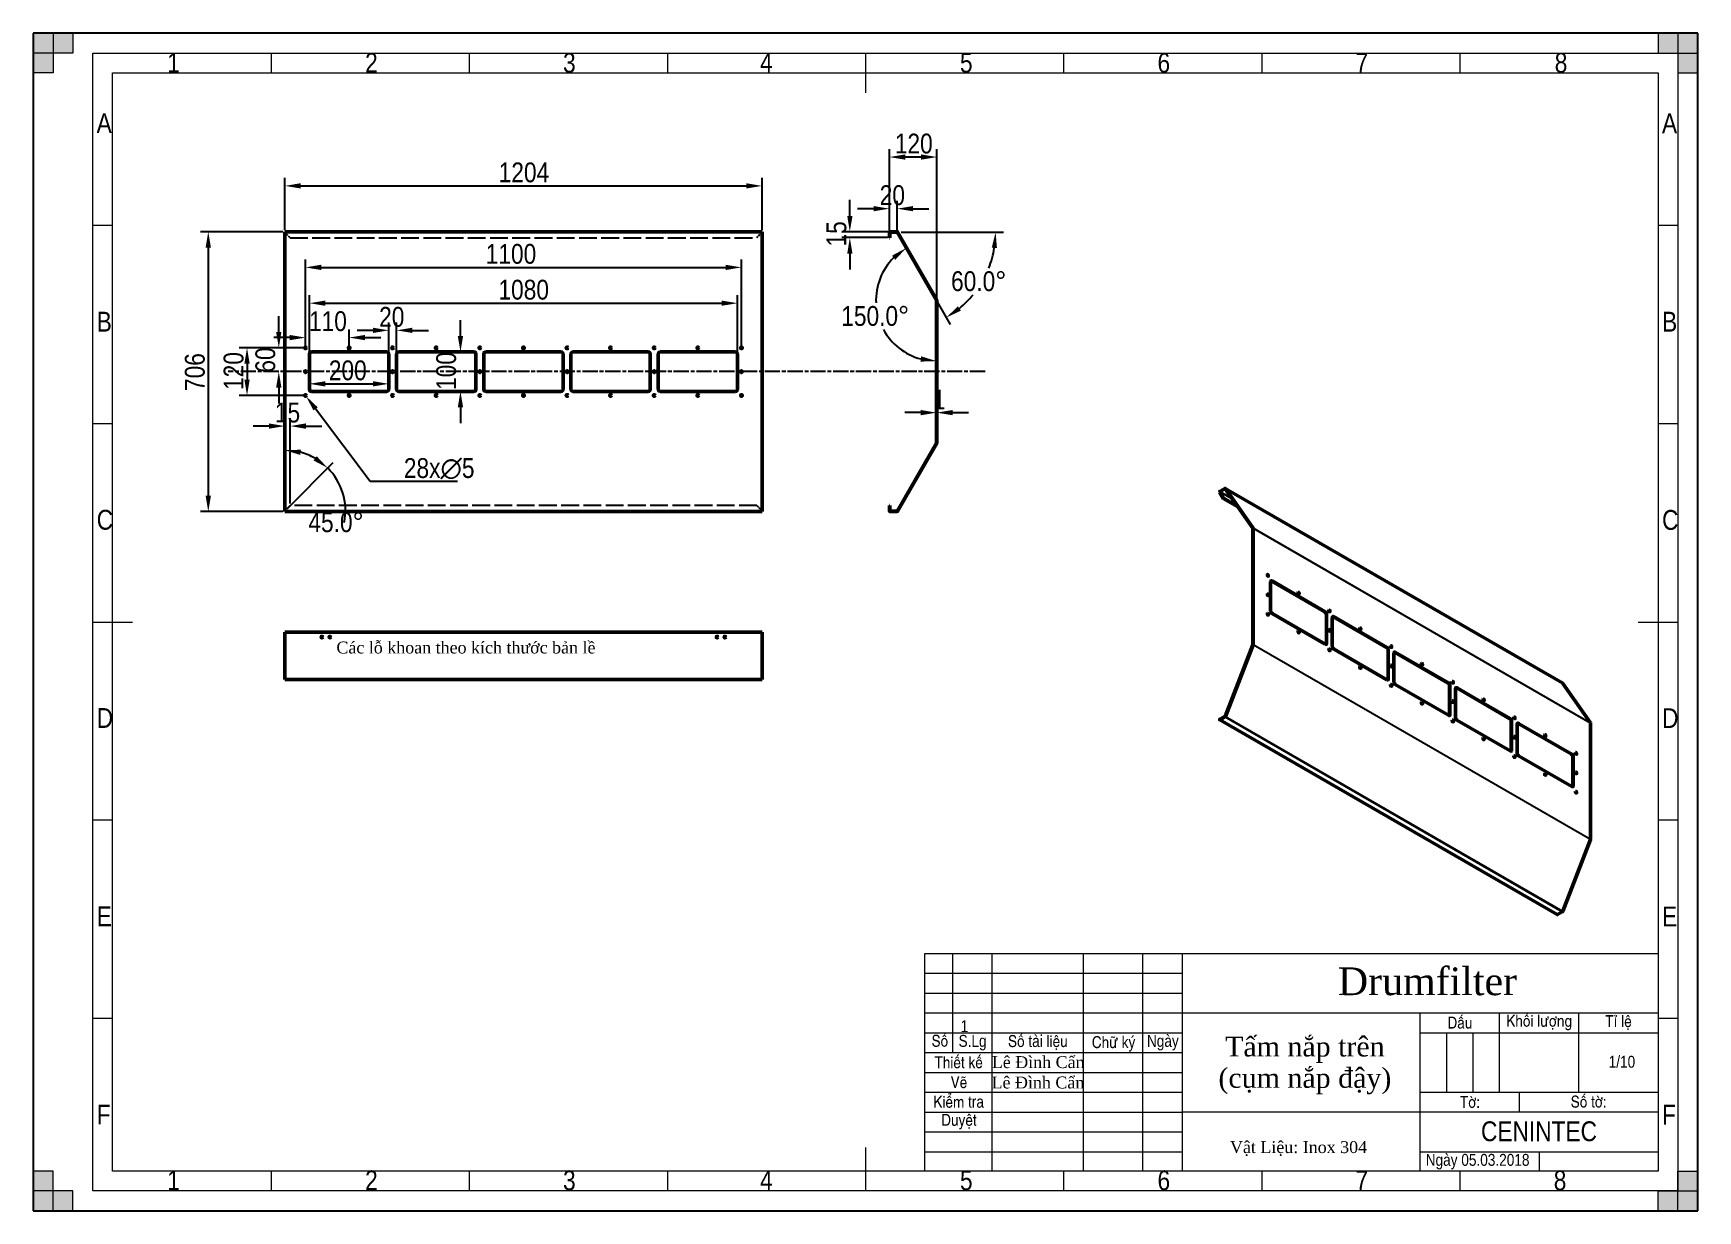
# Model space of a CAD drawing. Header units: millimetres. Extents: x 0 to 4200, y 0 to 2970.
import ezdxf

# ---------------------------------------------------------------- set-up
doc = ezdxf.new("R2010")
doc.units = ezdxf.units.MM
doc.header["$LTSCALE"] = 10
doc.linetypes.add('CHAIN', pattern=[0.7087, 0.4724, -0.0591, 0.1181, -0.0591])
doc.linetypes.add('DASHED', pattern=[0.2067, 0.1654, -0.0413])
for name, color, linetype, lineweight in [('Border (ANSI)', 7, 'Continuous', 70), ('Centerline (ANSI)', 7, 'Continuous', 25), ('Co ban', 7, 'Continuous', 50), ('Dimension (ANSI)', 7, 'Continuous', 25), ('Symbol (ANSI)', 7, 'Continuous', 25)]:
    doc.layers.add(name, color=color, linetype=linetype, lineweight=lineweight)
for name, color, linetype, lineweight, true_color in [('Khung ban ve', 5, 'Continuous', 15, 0x0000ff), ('Lien manh', 7, 'Continuous', 25, 0x020305), ('Manh', 7, 'DASHED', 25, 0x008000), ('Manh khung ten', 7, 'Continuous', 15, 0x994c4c), ('Net chu', 30, 'Continuous', 15, 0xff7f00), ('THIN', 5, 'Continuous', 15, 0x0000ff)]:
    doc.layers.add(name, color=color, linetype=linetype, lineweight=lineweight, true_color=true_color)
doc.styles.add('Linh_50', font='')
doc.styles.add('Note Text (ANSI)', font='')
doc.styles.add('StandardAM_ANSI', font='')
doc.styles.get('Linh_50').set_extended_font_data('VNI-Helve-Condense')
doc.styles.get('Note Text (ANSI)').set_extended_font_data('VNI-Helve-Condense')
doc.styles.get('StandardAM_ANSI').set_extended_font_data('VNI-Helve-Condense')
doc.dimstyles.new('Default - mm (ANSI)', dxfattribs={"dimscale": 10, "dimtxt": 5, "dimasz": 4, "dimexe": 2, "dimexo": 0.5, "dimgap": 0.8, "dimtad": 1, "dimtoh": 1, "dimdec": 0, "dimrnd": 1e-08, "dimzin": 4, "dimdsep": 46, "dimtxsty": 'StandardAM_ANSI', "dimcen": 0.09, "dimdle": 10, "dimclrd": 256, "dimclre": 256, "dimclrt": 256, "dimadec": 1, "dimazin": 1, "dimtfac": 0.61, "dimtofl": 0, "dimtmove": 0, "dimatfit": 3, "dimldrblk": 'DOT', "dimfxl": 1, "dimtolj": 1, "dimtzin": 4, "dimlwd": -1, "dimlwe": -1, "dimarcsym": 0})

msp = doc.modelspace()

# ---------------------------------------------------------------- texts
at = {"layer": 'Symbol (ANSI)', "char_height": 30, "attachment_point": 1, "style": 'Note Text (ANSI)'}
for s, insert, width in [('{\\fTimes New Roman|b0|i0;\\H30.0000;Các lỗ khoan theo kích thước bản lề}', (764.9, 1435.63), 654.0442), ('{\\fVNI-Helve-Condense|b0|i0;1/10}', (3975.38, 390.74), 71.9893), ('{\\fTimes New Roman|b0|i0;\\H30.0000;Vật Liệu: Inox 304}', (3019.69, 175.44), 346.201)]:
    msp.add_mtext(s, dxfattribs=dict(at, insert=insert, width=width))
at = {"layer": 'Symbol (ANSI)', "insert": (2340.06, 480.45), "char_height": 30, "attachment_point": 1, "style": 'Note Text (ANSI)'}
msp.add_mtext('{\\fVNI-Helve-Condense|b0|i0;1}', dxfattribs=at)
at = {"layer": 'Symbol (ANSI)', "insert": (3208.76, 439.06), "char_height": 50, "width": 436.3562, "attachment_point": 2, "line_spacing_factor": 0.948986, "style": 'Note Text (ANSI)'}
msp.add_mtext('{\\fTimes New Roman|b0|i0;\\H50.0000;Tấm nắp trên\\P\\fTimes New Roman|b0|i0;\\H50.0000;(cụm nắp đậy)}', dxfattribs=at)

# ---------------------------------------------------------------- blocks, each defined once
blk = doc.blocks.new('Borders A3_Thuong')
at = {"layer": 'THIN'}
for points in [[(0, 297), (10, 297), (10, 292), (0, 292)], [(5, 297), (5, 287), (0, 287), (0, 297)], [(420, 292), (420, 297), (410, 297), (410, 292)], [(420, 297), (415, 297), (415, 287), (420, 287)], [(0, 0), (5, 0), (5, 10), (0, 10)], [(415, 0), (415, 10), (420, 10), (420, 0)], [(0, 5), (0, 0), (10, 0), (10, 5)], [(420, 0), (410, 0), (410, 5), (420, 5)]]:
    blk.add_hatch(color=256, dxfattribs=at).paths.add_polyline_path(points)
at = {"layer": 'Khung ban ve'}
for p, q in [((210, 292), (210, 282)), ((20, 287), (410, 287)), ((20, 10), (20, 287)), ((410, 287), (410, 10)), ((15, 148.5), (25, 148.5)), ((405, 148.5), (415, 148.5)), ((225, 64.88), (410.02, 64.88)), ((225, 9.88), (225, 64.88)), ((232, 39.88), (232, 64.88)), ((242, 9.88), (242, 64.88)), ((265, 9.88), (265, 64.88)), ((280, 9.88), (280, 64.88)), ((290, 9.88), (290, 64.88)), ((410, 59.88), (410.02, 59.88)), ((410, 54.88), (410.02, 54.88)), ((225, 49.88), (410.02, 49.88)), ((350, 9.88), (350, 49.88)), ((370, 29.88), (370, 49.88)), ((390, 29.88), (390, 49.88)), ((225, 44.88), (290, 44.88)), ((350, 44.88), (410.02, 44.88)), ((225, 39.88), (290, 39.88)), ((410, 39.88), (410.02, 39.88)), ((410, 34.88), (410.02, 34.88)), ((350, 29.88), (410.02, 29.88)), ((375, 24.88), (375, 29.88)), ((410, 24.88), (290, 24.88)), ((410, 19.88), (410.02, 19.88)), ((210, 15.93), (210, 5)), ((410, 10), (20, 10))]:
    blk.add_line(p, q, dxfattribs=at)
at = {"layer": 'Manh khung ten', "lineweight": 25}
for p, q in [((420, 297), (0, 297)), ((0, 297), (0, 0)), ((420, 0), (420, 297)), ((0, 0), (420, 0))]:
    blk.add_line(p, q, dxfattribs=at)
at = {"layer": 'Manh khung ten'}
for p, q in [((0, 297), (420, 297)), ((0, 0), (0, 297)), ((420, 297), (420, 0)), ((15, 292), (415, 292)), ((15, 5), (15, 292)), ((60, 292), (60, 287)), ((110, 292), (110, 287)), ((260, 292), (260, 287)), ((310, 292), (310, 287)), ((360, 292), (360, 287)), ((415, 292), (415, 5)), ((19.97, 248.54), (14.98, 248.54)), ((414.97, 248.54), (409.98, 248.54)), ((19.98, 198.5), (15, 198.5)), ((414.98, 198.5), (410, 198.5)), ((19.98, 98.54), (15, 98.54)), ((414.98, 98.5), (410, 98.5)), ((225, 59.88), (290, 59.88)), ((225, 54.88), (290, 54.88)), ((20, 48.5), (15.02, 48.5)), ((415, 48.46), (410.02, 48.46)), ((356.67, 29.88), (356.67, 44.88)), ((363.33, 29.88), (363.33, 44.88)), ((225, 34.88), (290, 34.88)), ((225, 29.88), (290, 29.88)), ((225, 24.88), (290, 24.88)), ((225, 19.88), (290, 19.88)), ((225, 14.88), (290, 14.88)), ((350, 14.88), (410.02, 14.88)), ((380.01, 14.88), (380.01, 10)), ((60, 10), (60, 5)), ((110, 10), (110, 5)), ((160, 10), (160, 5)), ((260, 10), (260, 5)), ((310, 10), (310, 5)), ((360, 10), (360, 5)), ((415, 5), (15, 5)), ((420, 0), (0, 0))]:
    blk.add_line(p, q, dxfattribs=at)
at = {"layer": 'Net chu'}
blk.add_line((160, 292), (160, 287), dxfattribs=at)
at = {"layer": 'THIN'}
for p, q in [((0, 292), (0, 297)), ((0, 297), (10, 297)), ((0, 297), (5, 297)), ((0, 287), (0, 297)), ((5, 297), (5, 287)), ((10, 297), (10, 292)), ((420, 297), (410, 297)), ((410, 297), (410, 292)), ((420, 297), (415, 297)), ((415, 297), (415, 287)), ((420, 292), (420, 297)), ((420, 287), (420, 297)), ((10, 292), (0, 292)), ((410, 292), (420, 292)), ((5, 287), (0, 287)), ((415, 287), (420, 287)), ((5, 10), (0, 10)), ((0, 10), (0, 0)), ((5, 0), (5, 10)), ((415, 0), (415, 10)), ((415, 10), (420, 10)), ((420, 10), (420, 0)), ((0, 5), (0, 0)), ((10, 5), (0, 5)), ((10, 0), (10, 5)), ((410, 0), (410, 5)), ((410, 5), (420, 5)), ((420, 5), (420, 0)), ((0, 0), (10, 0)), ((0, 0), (5, 0)), ((420, 0), (410, 0)), ((420, 0), (415, 0))]:
    blk.add_line(p, q, dxfattribs=at)
at = {"layer": 'Border (ANSI)', "style": 'Note Text (ANSI)'}
for s, insert, char_height, width, attachment_point in [('\\fTimes New Roman|b0|i0;\\H7.0000;Drumfilter', (351.81, 57.82), 7, 59.8872, 5), ('Daáu', (360, 47.42), 3, 19.9371, 5), ('Khoái löôïng', (379.99, 47.45), 3, 19.9371, 5), ('Tæ leä', (400.02, 47.45), 3, 19.9948, 5), ('Soá', (228.76, 42.83), 3, 7.075, 5), ('S.Lg', (237.02, 42.38), 3, 10.0576, 5), ('Soá taøi lieäu', (253.49, 42.42), 3, 22.8599, 5), ('Chöõ kyù', (272.6, 42.08), 3, 15.0245, 5), ('Ngaøy', (285.03, 42.38), 3, 10.0163, 5), ('Thieát keá', (233.51, 37.41), 3, 16.9679, 5), ('\\fTimes New Roman|b0|i0;\\H3.0000;Lê Đình Cẩn', (253.58, 37.46), 3, 23.4118, 5), ('Veõ', (233.58, 32.4), 3, 17.0139, 5), ('\\fTimes New Roman|b0|i0;\\H3.0000;Lê Đình Cẩn', (253.51, 32.32), 3, 23.4118, 5), ('Kieåm tra', (233.51, 27.45), 3, 16.9779, 5), ('Soá tôø:', (392.49, 27.48), 3, 34.8305, 5), ('Tôø:', (362.55, 27.41), 3, 24.9188, 5), ('Duyeät', (233.58, 22.47), 3, 16.9779, 5), ('\\fVNI-Helve-Condense|b0|i0;\\H5.0000;CENINTEC', (379.95, 20), 5, 59.8872, 5), ('\\fVNI-Helve-Condense|b0|i0;Ngaøy 05.03.2018', (351.37, 12.37), 3, 30.0083, 4)]:
    blk.add_mtext(s, dxfattribs=dict(at, insert=insert, char_height=char_height, width=width, attachment_point=attachment_point))
at = {"layer": 'Net chu', "style": 'Linh_50'}
for s, p in [('1', (33.81, 287.08)), ('2', (83.73, 287.08)), ('3', (133.68, 287.08)), ('4', (183.38, 287.08)), ('5', (233.84, 287.08)), ('6', (283.69, 287.08)), ('7', (333.67, 287.08)), ('8', (383.92, 287.08)), ('A', (15.98, 271.83)), ('A', (410.98, 271.79)), ('B', (16, 221.75)), ('B', (411, 221.75)), ('C', (16, 171.79)), ('C', (411, 171.75)), ('D', (16, 121.79)), ('D', (411, 121.75)), ('E', (16.02, 71.75)), ('E', (411.02, 71.72)), ('F', (16.02, 21.75)), ('F', (411.02, 21.72)), ('1', (33.81, 5.16)), ('2', (83.73, 5.16)), ('3', (133.68, 5.16)), ('4', (183.38, 5.16)), ('5', (233.84, 5.16)), ('6', (283.69, 5.16)), ('7', (333.67, 5.16)), ('8', (383.67, 5.16))]:
    blk.add_text(s, height=5, dxfattribs=at).set_placement(p)
blk = doc.blocks.new('*D5')
at = {"layer": 'Defpoints', "color": 0, "transparency": 16777216}
for p in [(634.9, 2469.5), (441.6, 1763.5), (634.9, 1763.5)]:
    blk.add_point(p, dxfattribs=at)
at = {"layer": 'Dimension (ANSI)', "transparency": 16777216}
for p, q in [((629.9, 2469.5), (421.6, 2469.5)), ((441.6, 2429.5), (441.6, 1803.5)), ((629.9, 1763.5), (421.6, 1763.5))]:
    blk.add_line(p, q, dxfattribs=at)
for points in [[(434.9, 2429.5), (448.3, 2429.5), (441.6, 2469.5)], [(434.9, 1803.5), (448.3, 1803.5), (441.6, 1763.5)]]:
    blk.add_solid(points, dxfattribs=at)
at = {"layer": 'Dimension (ANSI)', "color": 150, "true_color": 0x0080ff, "transparency": 16777216, "insert": (382.5, 2067.7), "char_height": 50, "attachment_point": 1, "rotation": 90, "style": 'StandardAM_ANSI'}
blk.add_mtext('\\A1;706', dxfattribs=at)
blk = doc.blocks.new('_Dot')
at = {"color": 0, "linetype": 'ByBlock', "lineweight": -2}
blk.add_line((-0.5, 0), (-1, 0), dxfattribs=at)
at = {"color": 0, "linetype": 'ByBlock', "const_width": 0.5}
blk.add_lwpolyline([(-0.25, 0, 1), (0.25, 0, 1)], format="xyb", close=True, dxfattribs=at)
blk = doc.blocks.new('*D6')
at = {"layer": 'Defpoints', "color": 0, "transparency": 16777216}
for p in [(1838.9, 2585.1), (634.9, 2468.5), (1838.9, 2468.5)]:
    blk.add_point(p, dxfattribs=at)
at = {"layer": 'Dimension (ANSI)', "transparency": 16777216}
for p, q in [((634.9, 2473.5), (634.9, 2605.1)), ((1838.9, 2473.5), (1838.9, 2605.1)), ((674.9, 2585.1), (1798.9, 2585.1))]:
    blk.add_line(p, q, dxfattribs=at)
for points in [[(674.9, 2591.8), (674.9, 2578.4), (634.9, 2585.1)], [(1798.9, 2591.8), (1798.9, 2578.4), (1838.9, 2585.1)]]:
    blk.add_solid(points, dxfattribs=at)
at = {"layer": 'Dimension (ANSI)', "color": 150, "true_color": 0x0080ff, "transparency": 16777216, "insert": (1174.4, 2644.2), "char_height": 50, "attachment_point": 1, "style": 'StandardAM_ANSI'}
blk.add_mtext('\\A1;1204', dxfattribs=at)
blk = doc.blocks.new('*D7')
at = {"layer": 'Defpoints', "color": 0, "transparency": 16777216}
for p in [(2160.2, 2657.8), (2160.2, 2467.5), (2280.2, 2295.7)]:
    blk.add_point(p, dxfattribs=at)
at = {"layer": 'Dimension (ANSI)', "transparency": 16777216}
for p, q in [((2160.2, 2472.5), (2160.2, 2677.8)), ((2240.2, 2657.8), (2200.2, 2657.8)), ((2280.2, 2300.7), (2280.2, 2677.8))]:
    blk.add_line(p, q, dxfattribs=at)
for points in [[(2200.2, 2664.5), (2200.2, 2651.2), (2160.2, 2657.8)], [(2240.2, 2664.5), (2240.2, 2651.2), (2280.2, 2657.8)]]:
    blk.add_solid(points, dxfattribs=at)
at = {"layer": 'Dimension (ANSI)', "color": 150, "true_color": 0x0080ff, "transparency": 16777216, "insert": (2174, 2716.9), "char_height": 50, "attachment_point": 1, "style": 'StandardAM_ANSI'}
blk.add_mtext('\\A1;120', dxfattribs=at)
blk = doc.blocks.new('*D8')
at = {"layer": 'Defpoints', "color": 0, "transparency": 16777216}
for p in [(2060.5, 2454.5), (2160.2, 2454.5), (2162.2, 2469.5)]:
    blk.add_point(p, dxfattribs=at)
at = {"layer": 'Dimension (ANSI)', "transparency": 16777216}
for p, q in [((2060.5, 2509.5), (2060.5, 2549.5)), ((2157.2, 2469.5), (2040.5, 2469.5)), ((2155.2, 2454.5), (2040.5, 2454.5)), ((2060.5, 2414.5), (2060.5, 2374.5))]:
    blk.add_line(p, q, dxfattribs=at)
for points in [[(2053.9, 2509.5), (2067.2, 2509.5), (2060.5, 2469.5)], [(2053.9, 2414.5), (2067.2, 2414.5), (2060.5, 2454.5)]]:
    blk.add_solid(points, dxfattribs=at)
at = {"layer": 'Dimension (ANSI)', "color": 150, "true_color": 0x0080ff, "transparency": 16777216, "insert": (2001.5, 2432.2), "char_height": 50, "attachment_point": 1, "rotation": 90, "style": 'StandardAM_ANSI'}
blk.add_mtext('\\A1;15', dxfattribs=at)
blk = doc.blocks.new('*D9')
at = {"layer": 'Defpoints', "color": 0, "transparency": 16777216}
for p in [(2179.6, 2468.5), (2182.1, 2464.1), (2184.6, 2468.5), (2370.1, 2308.6)]:
    blk.add_point(p, dxfattribs=at)
at = {"layer": 'Dimension (ANSI)', "transparency": 16777216}
for p, q in [((2184.6, 2459.8), (2314, 2235.8)), ((2189.6, 2468.5), (2448.3, 2468.5))]:
    blk.add_line(p, q, dxfattribs=at)
for start, end in [(338.5834, 350.7737), (309.2263, 320.5908)]:
    blk.add_arc((2179.6, 2468.5), 248.7, start, end, dxfattribs=at)
for points in [[(2418.5, 2429.1), (2431.7, 2428.1), (2428.3, 2468.5)], [(2340.7, 2270.3), (2333.1, 2281.3), (2304, 2253.1)]]:
    blk.add_solid(points, dxfattribs=at)
at = {"layer": 'Dimension (ANSI)', "color": 150, "true_color": 0x0080ff, "transparency": 16777216, "insert": (2315.9, 2369.7), "char_height": 50, "attachment_point": 1, "style": 'StandardAM_ANSI'}
blk.add_mtext('\\A1;60.0°', dxfattribs=at)
blk = doc.blocks.new('*D10')
at = {"layer": 'Defpoints', "color": 0, "transparency": 16777216}
for p in [(2179.9, 2468), (2128.8, 2322.5), (2279.2, 2296), (2279.2, 2291)]:
    blk.add_point(p, dxfattribs=at)
at = {"layer": 'Dimension (ANSI)', "transparency": 16777216}
for start, end in [(135.0432, 182.2546), (208.5744, 254.9568)]:
    blk.add_arc((2279.2, 2296), 152.8, start, end, dxfattribs=at)
for points in [[(2167, 2409.2), (2175.2, 2398.7), (2202.8, 2428.3)], [(2240.4, 2155.1), (2238.7, 2141.8), (2279.2, 2143.2)]]:
    blk.add_solid(points, dxfattribs=at)
at = {"layer": 'Dimension (ANSI)', "color": 150, "true_color": 0x0080ff, "transparency": 16777216, "insert": (2038.9, 2282), "char_height": 50, "attachment_point": 1, "style": 'StandardAM_ANSI'}
blk.add_mtext('\\A1;150.0°', dxfattribs=at)
blk = doc.blocks.new('*D11')
at = {"layer": 'Defpoints', "color": 0, "transparency": 16777216}
for p in [(2179.9, 2527.6), (2160.2, 2467.5), (2179.9, 2468)]:
    blk.add_point(p, dxfattribs=at)
at = {"layer": 'Dimension (ANSI)', "transparency": 16777216}
for p, q in [((2120.2, 2527.6), (2080.2, 2527.6)), ((2160.2, 2472.5), (2160.2, 2547.6)), ((2179.9, 2473), (2179.9, 2547.6)), ((2219.9, 2527.6), (2259.9, 2527.6))]:
    blk.add_line(p, q, dxfattribs=at)
for points in [[(2120.2, 2534.3), (2120.2, 2521), (2160.2, 2527.6)], [(2219.9, 2534.3), (2219.9, 2521), (2179.9, 2527.6)]]:
    blk.add_solid(points, dxfattribs=at)
at = {"layer": 'Dimension (ANSI)', "color": 150, "true_color": 0x0080ff, "transparency": 16777216, "insert": (2135.9, 2586.7), "char_height": 50, "attachment_point": 1, "style": 'StandardAM_ANSI'}
blk.add_mtext('\\A1;20', dxfattribs=at)
blk = doc.blocks.new('*D12')
at = {"layer": 'Defpoints', "color": 0, "transparency": 16777216}
for p in [(2279.2, 2013.1), (2280.2, 2013.1), (2280.2, 2013.1)]:
    blk.add_point(p, dxfattribs=at)
at = {"layer": 'Dimension (ANSI)', "transparency": 16777216}
for p, q in [((2239.2, 2013.1), (2199.2, 2013.1)), ((2320.2, 2013.1), (2360.2, 2013.1))]:
    blk.add_line(p, q, dxfattribs=at)
for points in [[(2239.2, 2019.8), (2239.2, 2006.5), (2279.2, 2013.1)], [(2320.2, 2019.8), (2320.2, 2006.5), (2280.2, 2013.1)]]:
    blk.add_solid(points, dxfattribs=at)
at = {"layer": 'Dimension (ANSI)', "color": 150, "true_color": 0x0080ff, "transparency": 16777216, "insert": (2270.2, 2071.1), "char_height": 50, "attachment_point": 1, "style": 'StandardAM_ANSI'}
blk.add_mtext('\\A1;1', dxfattribs=at)
blk = doc.blocks.new('*D13')
at = {"layer": 'Defpoints', "color": 0, "transparency": 16777216}
for p in [(634.9, 1979.2), (634.9, 1936.2), (647.9, 1778.5)]:
    blk.add_point(p, dxfattribs=at)
at = {"layer": 'Dimension (ANSI)', "transparency": 16777216}
for p, q in [((594.9, 1979.2), (554.9, 1979.2)), ((634.9, 1941.2), (634.9, 1999.2)), ((647.9, 1783.5), (647.9, 1999.2)), ((687.9, 1979.2), (727.9, 1979.2))]:
    blk.add_line(p, q, dxfattribs=at)
for points in [[(594.9, 1985.9), (594.9, 1972.5), (634.9, 1979.2)], [(687.9, 1985.9), (687.9, 1972.5), (647.9, 1979.2)]]:
    blk.add_solid(points, dxfattribs=at)
at = {"layer": 'Dimension (ANSI)', "color": 150, "true_color": 0x0080ff, "transparency": 16777216, "insert": (593.8, 2038.3), "char_height": 50, "attachment_point": 1, "style": 'StandardAM_ANSI'}
blk.add_mtext('\\A1; \\fVNI-Helve-Condense|b0|i0;\\H50.0000;15', dxfattribs=at)
blk = doc.blocks.new('*D14')
at = {"layer": 'Defpoints', "color": 0, "transparency": 16777216}
for p in [(674.4, 1913.1), (634.9, 1770.5), (634.9, 1765.5), (638.4, 1769)]:
    blk.add_point(p, dxfattribs=at)
at = {"layer": 'Dimension (ANSI)', "transparency": 16777216}
blk.add_line((641.9, 1772.5), (757, 1887.6), dxfattribs=at)
for start, end in [(60.0432, 74.9568), (348.9446, 45)]:
    blk.add_arc((634.9, 1765.5), 152.8, start, end, dxfattribs=at)
for points in [[(673.6, 1906.4), (675.4, 1919.6), (634.9, 1918.3)], [(715.2, 1903.1), (707.1, 1892.6), (742.9, 1873.5)]]:
    blk.add_solid(points, dxfattribs=at)
at = {"layer": 'Dimension (ANSI)', "color": 150, "true_color": 0x0080ff, "transparency": 16777216, "insert": (694.2, 1761.7), "char_height": 50, "attachment_point": 1, "style": 'StandardAM_ANSI'}
blk.add_mtext('\\A1;45.0°', dxfattribs=at)
blk = doc.blocks.new('*D15')
at = {"layer": 'Defpoints', "color": 0, "transparency": 16777216}
for p in [(1786.9, 2379.5), (686.9, 2176.5), (1786.9, 2176.5)]:
    blk.add_point(p, dxfattribs=at)
at = {"layer": 'Dimension (ANSI)', "transparency": 16777216}
for p, q in [((686.9, 2181.5), (686.9, 2399.5)), ((1786.9, 2181.5), (1786.9, 2399.5)), ((726.9, 2379.5), (1746.9, 2379.5))]:
    blk.add_line(p, q, dxfattribs=at)
for points in [[(726.9, 2386.2), (726.9, 2372.8), (686.9, 2379.5)], [(1746.9, 2386.2), (1746.9, 2372.8), (1786.9, 2379.5)]]:
    blk.add_solid(points, dxfattribs=at)
at = {"layer": 'Dimension (ANSI)', "color": 150, "true_color": 0x0080ff, "transparency": 16777216, "insert": (1141.7, 2438.6), "char_height": 50, "attachment_point": 1, "style": 'StandardAM_ANSI'}
blk.add_mtext('\\A1;1100', dxfattribs=at)
blk = doc.blocks.new('*D16')
at = {"layer": 'Defpoints', "color": 0, "transparency": 16777216}
for p in [(796.9, 2202.5), (686.9, 2176.5), (796.9, 2176.5)]:
    blk.add_point(p, dxfattribs=at)
at = {"layer": 'Dimension (ANSI)', "transparency": 16777216}
for p, q in [((646.9, 2202.5), (606.9, 2202.5)), ((686.9, 2181.5), (686.9, 2222.5)), ((796.9, 2181.5), (796.9, 2222.5)), ((836.9, 2202.5), (876.9, 2202.5))]:
    blk.add_line(p, q, dxfattribs=at)
for points in [[(646.9, 2209.1), (646.9, 2195.8), (686.9, 2202.5)], [(836.9, 2209.1), (836.9, 2195.8), (796.9, 2202.5)]]:
    blk.add_solid(points, dxfattribs=at)
at = {"layer": 'Dimension (ANSI)', "color": 150, "true_color": 0x0080ff, "transparency": 16777216, "insert": (695.7, 2268.9), "char_height": 50, "attachment_point": 1, "style": 'StandardAM_ANSI'}
blk.add_mtext('\\A1;110', dxfattribs=at)
blk = doc.blocks.new('*D17')
at = {"layer": 'Defpoints', "color": 0, "transparency": 16777216}
for p in [(686.9, 2176.5), (539.4, 2056.5), (686.9, 2056.5)]:
    blk.add_point(p, dxfattribs=at)
at = {"layer": 'Dimension (ANSI)', "transparency": 16777216}
for p, q in [((681.9, 2176.5), (519.4, 2176.5)), ((539.4, 2136.5), (539.4, 2096.5)), ((681.9, 2056.5), (519.4, 2056.5))]:
    blk.add_line(p, q, dxfattribs=at)
for points in [[(532.7, 2136.5), (546.1, 2136.5), (539.4, 2176.5)], [(532.7, 2096.5), (546.1, 2096.5), (539.4, 2056.5)]]:
    blk.add_solid(points, dxfattribs=at)
at = {"layer": 'Dimension (ANSI)', "color": 150, "true_color": 0x0080ff, "transparency": 16777216, "insert": (480.3, 2070.3), "char_height": 50, "attachment_point": 1, "rotation": 90, "style": 'StandardAM_ANSI'}
blk.add_mtext('\\A1;120', dxfattribs=at)
blk = doc.blocks.new('*D18')
at = {"layer": 'Defpoints', "color": 0, "transparency": 16777216}
for p in [(686.9, 2176.5), (619.5, 2116.5), (686.9, 2116.5)]:
    blk.add_point(p, dxfattribs=at)
at = {"layer": 'Dimension (ANSI)', "transparency": 16777216}
for p, q in [((619.5, 2216.5), (619.5, 2256.5)), ((681.9, 2176.5), (599.5, 2176.5)), ((619.5, 2076.5), (619.5, 2036.5))]:
    blk.add_line(p, q, dxfattribs=at)
for points in [[(612.8, 2216.5), (626.1, 2216.5), (619.5, 2176.5)], [(612.8, 2076.5), (626.1, 2076.5), (619.5, 2116.5)]]:
    blk.add_solid(points, dxfattribs=at)
at = {"layer": 'Dimension (ANSI)', "color": 150, "true_color": 0x0080ff, "transparency": 16777216, "insert": (560.4, 2113.9), "char_height": 50, "attachment_point": 1, "rotation": 90, "style": 'StandardAM_ANSI'}
blk.add_mtext('\\A1;60', dxfattribs=at)
blk = doc.blocks.new('*D19')
at = {"layer": 'Defpoints', "color": 0, "transparency": 16777216}
for p in [(685.5, 2058.3), (688.2, 2054.7)]:
    blk.add_point(p, dxfattribs=at)
at = {"layer": 'Dimension (ANSI)', "transparency": 16777216}
for p, q in [((686, 2056.5), (687.8, 2056.5)), ((686.9, 2055.6), (686.9, 2057.4)), ((850.4, 1839.2), (712.3, 2022.7)), ((1070.7, 1839.2), (850.4, 1839.2))]:
    blk.add_line(p, q, dxfattribs=at)
blk.add_solid([(717.6, 2026.7), (706.9, 2018.7), (688.2, 2054.7)], dxfattribs=at)
at = {"layer": 'Dimension (ANSI)', "color": 150, "true_color": 0x0080ff, "transparency": 16777216, "insert": (935.1, 1898.3), "char_height": 50, "attachment_point": 1, "style": 'StandardAM_ANSI'}
blk.add_mtext('\\A1;\\fVNI-Helve-Condense|b0|i0;\\H50.0000;28x∅5', dxfattribs=at)
blk = doc.blocks.new('*D20')
at = {"layer": 'Defpoints', "color": 0, "transparency": 16777216}
for p in [(1776.9, 2289.2), (696.9, 2161.5), (1776.9, 2161.5)]:
    blk.add_point(p, dxfattribs=at)
at = {"layer": 'Dimension (ANSI)', "transparency": 16777216}
for p, q in [((696.9, 2166.5), (696.9, 2309.2)), ((736.9, 2289.2), (1736.9, 2289.2)), ((1776.9, 2166.5), (1776.9, 2309.2))]:
    blk.add_line(p, q, dxfattribs=at)
for points in [[(736.9, 2295.9), (736.9, 2282.6), (696.9, 2289.2)], [(1736.9, 2295.9), (1736.9, 2282.6), (1776.9, 2289.2)]]:
    blk.add_solid(points, dxfattribs=at)
at = {"layer": 'Dimension (ANSI)', "color": 150, "true_color": 0x0080ff, "transparency": 16777216, "insert": (1173.8, 2348.3), "char_height": 50, "attachment_point": 1, "style": 'StandardAM_ANSI'}
blk.add_mtext('\\A1;1080', dxfattribs=at)
blk = doc.blocks.new('*D21')
at = {"layer": 'Defpoints', "color": 0, "transparency": 16777216}
for p in [(696.9, 2085.8), (896.9, 2085.8), (896.9, 2085.8)]:
    blk.add_point(p, dxfattribs=at)
at = {"layer": 'Dimension (ANSI)', "transparency": 16777216}
blk.add_line((736.9, 2085.8), (856.9, 2085.8), dxfattribs=at)
for points in [[(736.9, 2092.4), (736.9, 2079.1), (696.9, 2085.8)], [(856.9, 2092.4), (856.9, 2079.1), (896.9, 2085.8)]]:
    blk.add_solid(points, dxfattribs=at)
at = {"layer": 'Dimension (ANSI)', "color": 150, "true_color": 0x0080ff, "transparency": 16777216, "insert": (745.8, 2144.8), "char_height": 50, "attachment_point": 1, "style": 'StandardAM_ANSI'}
blk.add_mtext('\\A1;200', dxfattribs=at)
blk = doc.blocks.new('*D22')
at = {"layer": 'Defpoints', "color": 0, "transparency": 16777216}
for p in [(1016.9, 2166.5), (1077.9, 2066.5), (1077.9, 2066.5)]:
    blk.add_point(p, dxfattribs=at)
at = {"layer": 'Dimension (ANSI)', "transparency": 16777216}
for p, q in [((1077.9, 2206.5), (1077.9, 2246.5)), ((1077.9, 2026.5), (1077.9, 1986.5))]:
    blk.add_line(p, q, dxfattribs=at)
for points in [[(1071.2, 2206.5), (1084.6, 2206.5), (1077.9, 2166.5)], [(1071.2, 2026.5), (1084.6, 2026.5), (1077.9, 2066.5)]]:
    blk.add_solid(points, dxfattribs=at)
at = {"layer": 'Dimension (ANSI)', "color": 150, "true_color": 0x0080ff, "transparency": 16777216, "insert": (1016.7, 2070.3), "char_height": 50, "attachment_point": 1, "rotation": 90, "style": 'StandardAM_ANSI'}
blk.add_mtext('\\A1;100', dxfattribs=at)
blk = doc.blocks.new('*D23')
at = {"layer": 'Defpoints', "color": 0, "transparency": 16777216}
for p in [(916.9, 2220.7), (896.9, 2161.5), (916.9, 2161.5)]:
    blk.add_point(p, dxfattribs=at)
at = {"layer": 'Dimension (ANSI)', "transparency": 16777216}
for p, q in [((896.9, 2166.5), (896.9, 2240.7)), ((916.9, 2166.5), (916.9, 2240.7)), ((856.9, 2220.7), (816.9, 2220.7)), ((956.9, 2220.7), (996.9, 2220.7))]:
    blk.add_line(p, q, dxfattribs=at)
for points in [[(856.9, 2227.4), (856.9, 2214), (896.9, 2220.7)], [(956.9, 2227.4), (956.9, 2214), (916.9, 2220.7)]]:
    blk.add_solid(points, dxfattribs=at)
at = {"layer": 'Dimension (ANSI)', "color": 150, "true_color": 0x0080ff, "transparency": 16777216, "insert": (872.7, 2279.8), "char_height": 50, "attachment_point": 1, "style": 'StandardAM_ANSI'}
blk.add_mtext('\\A1;20', dxfattribs=at)

# ---------------------------------------------------------------- dimensions: what is measured, and where the dimension line sits
at = {"layer": 'Dimension (ANSI)'}
for base, p1, p2, override, picture, middle in [((2160.22, 2657.84), (2280.22, 2295.73), (2160.22, 2467.47), {"dimgap": 0.8, "dimtoh": 0, "dimdec": 0, "dimtol": 0, "dimlim": 0, "dimtp": 0, "dimtm": 0, "dimtdec": 2, "dimatfit": 1}, '*D7', (2220.22, 2657.84)), ((1838.85, 2585.11), (634.85, 2468.47), (1838.85, 2468.47), {"dimgap": 0.8, "dimtoh": 0, "dimdec": 0, "dimtol": 0, "dimlim": 0, "dimtp": 0, "dimtm": 0, "dimtdec": 2, "dimatfit": 1}, '*D6', (1236.85, 2585.11)), ((1776.85, 2289.23), (696.85, 2161.47), (1776.85, 2161.47), {"dimgap": 0.8, "dimtoh": 0, "dimdec": 0, "dimtol": 0, "dimlim": 0, "dimtp": 0, "dimtm": 0, "dimtdec": 2, "dimatfit": 1}, '*D20', (1236.85, 2289.23)), ((896.85, 2085.77), (696.85, 2085.77), (896.85, 2085.77), {"dimgap": 0.8, "dimtoh": 0, "dimdec": 0, "dimse1": 1, "dimse2": 1, "dimtol": 0, "dimlim": 0, "dimtp": 0, "dimtm": 0, "dimtdec": 2, "dimatfit": 1}, '*D21', (796.85, 2085.77))]:
    dim = msp.add_linear_dim(base=base, p1=p1, p2=p2, dimstyle='Default - mm (ANSI)', override=override, dxfattribs=at)
    dim.commit()
    dim.dimension.update_dxf_attribs({"geometry": picture, "text_midpoint": middle, "dimtype": 160})
for base, p1, p2, angle, override, picture, middle in [((2179.93, 2527.64), (2160.22, 2467.47), (2179.93, 2467.97), 180, {"dimgap": 0.8, "dimtoh": 0, "dimdec": 0, "dimtol": 0, "dimlim": 0, "dimtp": 0, "dimtm": 0, "dimtdec": 2, "dimatfit": 1}, '*D11', (2170.08, 2527.64)), ((2060.52, 2454.47), (2162.22, 2469.47), (2160.22, 2454.47), 90, {"dimgap": 0.8, "dimtoh": 0, "dimdec": 0, "dimtol": 0, "dimlim": 0, "dimtp": 0, "dimtm": 0, "dimtdec": 2, "dimatfit": 1}, '*D8', (2060.52, 2461.97)), ((441.61, 1763.47), (634.85, 2469.47), (634.85, 1763.47), 270, {"dimgap": 0.8, "dimtoh": 0, "dimdec": 0, "dimtol": 0, "dimlim": 0, "dimtp": 0, "dimtm": 0, "dimtdec": 2, "dimatfit": 1}, '*D5', (441.61, 2116.47)), ((1786.85, 2379.5), (686.85, 2176.47), (1786.85, 2176.47), 180, {"dimgap": 0.8, "dimtoh": 0, "dimdec": 0, "dimtol": 0, "dimlim": 0, "dimtp": 0, "dimtm": 0, "dimtdec": 2, "dimatfit": 1}, '*D15', (1204.75, 2379.5)), ((796.85, 2202.46), (686.85, 2176.47), (796.85, 2176.47), 180, {"dimgap": 1.536842, "dimtoh": 0, "dimdec": 0, "dimtol": 0, "dimlim": 0, "dimtp": 0, "dimtm": 0, "dimtdec": 2}, '*D16', (741.85, 2202.46)), ((916.85, 2220.71), (896.85, 2161.47), (916.85, 2161.47), 180, {"dimgap": 0.8, "dimtoh": 0, "dimdec": 0, "dimtol": 0, "dimlim": 0, "dimtp": 0, "dimtm": 0, "dimtdec": 2, "dimatfit": 1}, '*D23', (906.85, 2220.71)), ((619.47, 2116.47), (686.85, 2176.47), (686.85, 2116.47), 90, {"dimgap": 0.8, "dimtoh": 0, "dimdec": 0, "dimse2": 1, "dimtol": 0, "dimlim": 0, "dimtp": 0, "dimtm": 0, "dimtdec": 2, "dimatfit": 1}, '*D18', (619.47, 2146.47)), ((1077.91, 2066.47), (1016.85, 2166.47), (1077.91, 2066.47), 90, {"dimgap": 1.010526, "dimtoh": 0, "dimdec": 0, "dimse1": 1, "dimse2": 1, "dimtol": 0, "dimlim": 0, "dimtp": 0, "dimtm": 0, "dimtdec": 2}, '*D22', (1077.91, 2116.47)), ((539.39, 2056.47), (686.85, 2176.47), (686.85, 2056.47), 90, {"dimgap": 0.8, "dimtoh": 0, "dimdec": 0, "dimtol": 0, "dimlim": 0, "dimtp": 0, "dimtm": 0, "dimtdec": 2, "dimatfit": 1}, '*D17', (539.39, 2116.47)), ((2280.22, 2013.15), (2279.22, 2013.15), (2280.22, 2013.15), 180, {"dimgap": 0.8, "dimtoh": 0, "dimdec": 0, "dimse1": 1, "dimse2": 1, "dimtol": 0, "dimlim": 0, "dimtp": 0, "dimtm": 0, "dimtdec": 2, "dimatfit": 1}, '*D12', (2279.72, 2013.15))]:
    dim = msp.add_linear_dim(base=base, p1=p1, p2=p2, angle=angle, dimstyle='Default - mm (ANSI)', override=override, dxfattribs=at)
    dim.commit()
    dim.dimension.update_dxf_attribs({"geometry": picture, "text_midpoint": middle, "dimtype": 160})
for base, center, p1, p2, override, picture, middle in [((2128.75, 2322.53), (2279.22, 2296), (2179.93, 2467.97), (2279.22, 2291), {"dimgap": 0.8, "dimtih": 1, "dimse1": 1, "dimse2": 1, "dimadec": 1, "dimtol": 0, "dimlim": 0, "dimtp": 0, "dimtm": 0, "dimtdec": 0}, '*D10', (2131.64, 2256.45)), ((2370.14, 2308.63), (2179.65, 2468.47), (2182.15, 2464.14), (2184.65, 2468.47), {"dimgap": 0.8, "dimtih": 1, "dimadec": 1, "dimtol": 0, "dimlim": 0, "dimtp": 0, "dimtm": 0, "dimtdec": 0}, '*D9', (2395, 2344.13)), ((674.395, 1913.0512), (634.8504, 1765.4686), (638.3859, 1769.0042), (634.8504, 1770.4686), {"dimgap": 0.8, "dimtih": 1, "dimse2": 1, "dimadec": 1, "dimtol": 0, "dimlim": 0, "dimtp": 0, "dimtm": 0, "dimtdec": 0}, '*D14', (774.1216, 1702.636))]:
    dim = msp.add_angular_dim_3p(base=base, center=center, p1=p1, p2=p2, dimstyle='Default - mm (ANSI)', override=override, dxfattribs=at)
    dim.commit()
    dim.dimension.update_dxf_attribs({"geometry": picture, "text_midpoint": middle, "dimtype": 165})
dim = msp.add_diameter_dim_2p(p1=(685.4972, 2058.2663), p2=(688.2035, 2054.6711), text='\\fVNI-Helve-Condense|b0|i0;\\H50.0000;28x<>', dimstyle='Default - mm (ANSI)', override={"dimgap": 0.8, "dimtih": 1, "dimdec": 0, "dimlfac": 1, "dimtol": 0, "dimlim": 0, "dimtp": 0, "dimtm": 0, "dimtdec": 2}, dxfattribs=at)
dim.commit()
dim.dimension.update_dxf_attribs({"geometry": '*D19', "text_midpoint": (1002.9203, 1839.2044), "dimtype": 163})
dim = msp.add_linear_dim(base=(634.85, 1979.2), p1=(647.85, 1778.47), p2=(634.85, 1936.21), text=' \\fVNI-Helve-Condense|b0|i0;\\H50.0000;15', dimstyle='Default - mm (ANSI)', override={"dimgap": 0.8, "dimtoh": 0, "dimdec": 0, "dimtol": 0, "dimlim": 0, "dimtp": 0, "dimtm": 0, "dimtdec": 2, "dimatfit": 1}, dxfattribs=at)
dim.commit()
dim.dimension.update_dxf_attribs({"geometry": '*D13', "text_midpoint": (641.35, 1979.2), "dimtype": 160})

# ---------------------------------------------------------------- linework, layer by layer
at = {"layer": 'Centerline (ANSI)', "linetype": 'CHAIN', "ltscale": 8.113447}
msp.add_line((2401.72, 2116.47), (492.06, 2116.47), dxfattribs=at)
at = {"layer": 'Co ban'}
for p, q in [((634.85, 2469.47), (1838.85, 2469.47)), ((634.85, 2469.47), (634.85, 2468.47)), ((634.85, 2296.73), (634.85, 2468.47)), ((1838.85, 2468.47), (1838.85, 2469.47)), ((1838.85, 2468.47), (1838.85, 2296.73)), ((2160.22, 2467.47), (2160.22, 2454.47)), ((2161.22, 2467.47), (2160.22, 2467.47)), ((2160.22, 2454.47), (2161.22, 2454.47)), ((2161.22, 2454.47), (2161.22, 2467.47)), ((2179.07, 2469.47), (2162.22, 2469.47)), ((2162.22, 2468.47), (2179.07, 2468.47)), ((2179.93, 2467.97), (2279.09, 2296.23)), ((2279.95, 2296.73), (2180.8, 2468.47)), ((634.85, 2296.73), (634.85, 2295.73)), ((634.85, 1937.21), (634.85, 2295.73)), ((1838.85, 2295.73), (1838.85, 2296.73)), ((1838.85, 2295.73), (1838.85, 1937.21)), ((2279.22, 2295.73), (2279.22, 1937.21)), ((2280.22, 1937.21), (2280.22, 2295.73)), ((696.85, 2071.47), (696.85, 2161.47)), ((701.85, 2166.47), (891.85, 2166.47)), ((896.85, 2161.47), (896.85, 2071.47)), ((916.85, 2071.47), (916.85, 2161.47)), ((921.85, 2166.47), (1111.85, 2166.47)), ((1116.85, 2161.47), (1116.85, 2071.47)), ((1136.85, 2071.47), (1136.85, 2161.47)), ((1141.85, 2166.47), (1331.85, 2166.47)), ((1336.85, 2161.47), (1336.85, 2071.47)), ((1356.85, 2071.47), (1356.85, 2161.47)), ((1361.85, 2166.47), (1551.85, 2166.47)), ((1556.85, 2161.47), (1556.85, 2071.47)), ((1576.85, 2071.47), (1576.85, 2161.47)), ((1581.85, 2166.47), (1771.85, 2166.47)), ((1776.85, 2161.47), (1776.85, 2071.47)), ((891.85, 2066.47), (701.85, 2066.47)), ((1111.85, 2066.47), (921.85, 2066.47)), ((1331.85, 2066.47), (1141.85, 2066.47)), ((1551.85, 2066.47), (1361.85, 2066.47)), ((1771.85, 2066.47), (1581.85, 2066.47)), ((634.85, 1937.21), (634.85, 1936.21)), ((634.85, 1764.47), (634.85, 1936.21)), ((1838.85, 1936.21), (1838.85, 1937.21)), ((1838.85, 1936.21), (1838.85, 1764.47)), ((2279.09, 1936.71), (2179.93, 1764.97)), ((2180.8, 1764.47), (2279.95, 1936.21)), ((2994.25, 1812.98), (2993.54, 1812.57)), ((2993.54, 1812.57), (3002.74, 1796.65)), ((3003.44, 1797.06), (2994.25, 1812.98)), ((3006.87, 1821.9), (2994.96, 1815.02)), ((2994.96, 1814.2), (3006.87, 1821.08)), ((3007.48, 1821.03), (3077.59, 1721.28)), ((3859.23, 1330.46), (3007.87, 1822)), ((3078.21, 1722.04), (3008.09, 1821.79)), ((634.85, 1764.47), (634.85, 1763.47)), ((1838.85, 1763.47), (1838.85, 1764.47)), ((2160.22, 1778.47), (2160.22, 1765.47)), ((2161.22, 1778.47), (2160.22, 1778.47)), ((2160.22, 1765.47), (2161.22, 1765.47)), ((2161.22, 1765.47), (2161.22, 1778.47)), ((2179.07, 1764.47), (2162.22, 1764.47)), ((3002.74, 1796.65), (3003.44, 1797.06)), ((3002.74, 1796.65), (3039.56, 1775.39)), ((3003.44, 1797.06), (3038.6, 1776.76)), ((1838.85, 1763.47), (634.85, 1763.47)), ((2179.07, 1763.47), (2162.22, 1763.47)), ((3077.69, 1720.93), (3077.69, 1428.2)), ((3078.4, 1428.61), (3078.4, 1721.33)), ((3122.24, 1512.92), (3122.24, 1586.4)), ((3259.42, 1510.47), (3125.07, 1588.03)), ((3125.77, 1588.44), (3260.12, 1510.87)), ((3260.12, 1429.22), (3125.77, 1506.79)), ((3262.95, 1430.86), (3262.95, 1504.34)), ((3263.66, 1504.75), (3263.66, 1431.27)), ((3277.8, 1423.1), (3277.8, 1496.59)), ((3414.98, 1420.65), (3280.63, 1498.22)), ((3281.34, 1498.63), (3415.69, 1421.06)), ((634.85, 1459.65), (1838.85, 1459.65)), ((634.85, 1459.65), (634.85, 1457.65)), ((634.85, 1440.8), (634.85, 1457.65)), ((634.85, 1440.8), (634.85, 1439.07)), ((634.85, 1339.92), (634.85, 1439.07)), ((1838.85, 1457.65), (1838.85, 1459.65)), ((1838.85, 1457.65), (1838.85, 1440.8)), ((1838.85, 1439.07), (1838.85, 1440.8)), ((1838.85, 1439.07), (1838.85, 1339.92)), ((3077.59, 1427.73), (3007.48, 1247.03)), ((3008.09, 1246.97), (3078.21, 1427.68)), ((3415.69, 1339.41), (3281.34, 1416.98)), ((3418.51, 1341.04), (3418.51, 1414.53)), ((3419.22, 1414.94), (3419.22, 1341.45)), ((3433.36, 1333.29), (3433.36, 1406.77)), ((3570.54, 1330.84), (3436.19, 1408.4)), ((3436.9, 1408.81), (3571.25, 1331.25)), ((634.85, 1339.92), (634.85, 1339.65)), ((1838.85, 1339.65), (634.85, 1339.65)), ((1838.85, 1339.65), (1838.85, 1339.92)), ((3571.25, 1249.6), (3436.9, 1327.16)), ((3574.08, 1251.23), (3574.08, 1324.71)), ((3574.79, 1325.12), (3574.79, 1251.64)), ((3588.93, 1243.47), (3588.93, 1316.96)), ((3726.11, 1241.02), (3591.76, 1318.59)), ((3592.46, 1319), (3726.81, 1241.43)), ((3859.45, 1330.26), (3929.56, 1230.51)), ((2993.54, 1239.39), (2994.25, 1239.8)), ((2993.96, 1238.47), (3845.31, 746.94)), ((2994.25, 1239.8), (3003.44, 1245.1)), ((3006.87, 1246.27), (2994.96, 1239.39)), ((3006.87, 1245.45), (2994.96, 1238.57)), ((3004.15, 1244.7), (3003.44, 1245.1)), ((3726.81, 1159.78), (3592.46, 1237.35)), ((3729.64, 1161.41), (3729.64, 1234.9)), ((3730.35, 1235.31), (3730.35, 1161.82)), ((3744.49, 1153.66), (3744.49, 1227.14)), ((3881.67, 1151.21), (3747.32, 1228.78)), ((3748.03, 1229.18), (3882.38, 1151.62)), ((3929.75, 1229.8), (3929.75, 937.07)), ((3882.38, 1069.97), (3748.03, 1147.53)), ((3885.2, 1071.6), (3885.2, 1145.08)), ((3885.91, 1145.49), (3885.91, 1072.01)), ((3929.56, 936.15), (3859.45, 755.44)), ((3846.31, 747.04), (3858.23, 753.92))]:
    msp.add_line(p, q, dxfattribs=at)
for centre, radius in [((686.85, 2176.47), 2.25), ((796.85, 2176.47), 2.25), ((906.85, 2176.47), 2.25), ((1016.85, 2176.47), 2.25), ((1126.85, 2176.47), 2.25), ((1236.85, 2176.47), 2.25), ((1346.85, 2176.47), 2.25), ((1456.85, 2176.47), 2.25), ((1566.85, 2176.47), 2.25), ((1676.85, 2176.47), 2.25), ((1786.85, 2176.47), 2.25), ((686.85, 2116.47), 2.25), ((906.85, 2116.47), 2.25), ((1126.85, 2116.47), 2.25), ((1346.85, 2116.47), 2.25), ((1566.85, 2116.47), 2.25), ((1786.85, 2116.47), 2.25), ((686.85, 2056.47), 2.25), ((796.85, 2056.47), 2.25), ((906.85, 2056.47), 2.25), ((1016.85, 2056.47), 2.25), ((1126.85, 2056.47), 2.25), ((1236.85, 2056.47), 2.25), ((1346.85, 2056.47), 2.25), ((1456.85, 2056.47), 2.25), ((1566.85, 2056.47), 2.25), ((1676.85, 2056.47), 2.25), ((1786.85, 2056.47), 2.25), ((728.4, 1447.15), 2.1), ((748.4, 1447.15), 2.1), ((1725.3, 1447.15), 2.1), ((1745.3, 1447.15), 2.1)]:
    msp.add_circle(centre, radius, dxfattribs=at)
for centre, radius, start, end in [((2162.22, 2467.47), 2, 90, 180), ((2162.22, 2467.47), 1, 90, 180), ((2179.07, 2467.47), 2, 30, 90), ((2179.07, 2467.47), 1, 30, 90), ((2278.22, 2295.73), 1, 0, 30), ((2278.22, 2295.73), 2, 0, 30), ((701.85, 2161.47), 5, 90, 180), ((891.85, 2161.47), 5, 0, 90), ((921.85, 2161.47), 5, 90, 180), ((1111.85, 2161.47), 5, 0, 90), ((1141.85, 2161.47), 5, 90, 180), ((1331.85, 2161.47), 5, 0, 90), ((1361.85, 2161.47), 5, 90, 180), ((1551.85, 2161.47), 5, 0, 90), ((1581.85, 2161.47), 5, 90, 180), ((1771.85, 2161.47), 5, 0, 90), ((701.85, 2071.47), 5, 180, 270), ((891.85, 2071.47), 5, 270, 0), ((921.85, 2071.47), 5, 180, 270), ((1111.85, 2071.47), 5, 270, 0), ((1141.85, 2071.47), 5, 180, 270), ((1331.85, 2071.47), 5, 270, 0), ((1361.85, 2071.47), 5, 180, 270), ((1551.85, 2071.47), 5, 270, 0), ((1581.85, 2071.47), 5, 180, 270), ((1771.85, 2071.47), 5, 270, 0), ((2278.22, 1937.21), 1, 330, 0), ((2278.22, 1937.21), 2, 330, 0), ((2162.22, 1765.47), 2, 180, 270), ((2162.22, 1765.47), 1, 180, 270), ((2179.07, 1765.47), 1, 270, 330), ((2179.07, 1765.47), 2, 270, 330)]:
    msp.add_arc(centre, radius, start, end, dxfattribs=at)
for centre, major_axis, start_param, end_param in [((2994.96, 1813.39), (-1, -1.73), 3.9269908, 5.4977871), ((2994.96, 1813.39), (0.5, 0.866), 0.7853982, 2.3561945), ((3006.87, 1820.26), (1, 1.73), 6.0213859, 7.0685835), ((3006.87, 1820.26), (0.5, 0.866), 6.0213859, 7.0685835), ((3076.98, 1720.52), (1, 1.73), 5.4977871, 6.0213859), ((3076.98, 1720.52), (0.5, 0.866), 5.4977871, 6.0213859), ((3114.46, 1602.32), (1.13, -1.95), 0.3196873, 2.8219054), ((3114.46, 1553.33), (1.13, -1.95), 0.3196873, 2.8219054), ((3125.77, 1584.36), (-2.5, 4.33), 5.4977871, 7.0685835), ((3125.07, 1583.95), (-2.5, 4.33), 5.4977871, 6.1412883), ((3192.24, 1557.41), (1.13, -1.95), 0.3196873, 2.8219054), ((3125.77, 1510.87), (-2.5, 4.33), 0.7853982, 2.3561945), ((3270.02, 1512.51), (1.13, -1.95), 0.3196873, 2.8219054), ((3114.46, 1504.34), (1.13, -1.95), 0.3196873, 2.8219054), ((3259.42, 1506.38), (-2.5, 4.33), 3.9269908, 5.4977871), ((3260.12, 1506.79), (2.5, -4.33), 0.7853982, 2.3561945), ((3281.34, 1494.54), (-2.5, 4.33), 5.4977871, 7.0685835), ((3280.63, 1494.14), (-2.5, 4.33), 5.4977871, 6.1412883), ((3076.98, 1427.79), (-0.5, -0.866), 1.8325957, 2.3561945), ((3076.98, 1427.79), (1, 1.73), 4.9741884, 5.4977871), ((3192.24, 1459.44), (1.13, -1.95), 0.3196873, 2.8219054), ((3260.12, 1433.31), (2.5, -4.33), 5.4977871, 7.0685835), ((3259.42, 1432.9), (2.5, -4.33), 0.1418971, 0.7853982), ((3270.02, 1463.52), (1.13, -1.95), 0.3196873, 2.8219054), ((3347.8, 1467.6), (1.13, -1.95), 0.3196873, 2.8219054), ((3270.02, 1414.53), (1.13, -1.95), 0.3196873, 2.8219054), ((3281.34, 1421.06), (-2.5, 4.33), 0.7853982, 2.3561945), ((3414.98, 1416.57), (-2.5, 4.33), 3.9269908, 5.4977871), ((3415.69, 1416.98), (2.5, -4.33), 0.7853982, 2.3561945), ((3425.59, 1422.69), (1.13, -1.95), 0.3196873, 2.8219054), ((3436.9, 1404.73), (-2.5, 4.33), 5.4977871, 7.0685835), ((3436.19, 1404.32), (-2.5, 4.33), 5.4977871, 6.1412883), ((3347.8, 1369.62), (1.13, -1.95), 0.3196873, 2.8219054), ((3425.59, 1373.7), (1.13, -1.95), 0.3196873, 2.8219054), ((3503.37, 1377.79), (1.13, -1.95), 0.3196873, 2.8219054), ((3415.69, 1343.49), (2.5, -4.33), 5.4977871, 7.0685835), ((3414.98, 1343.08), (2.5, -4.33), 0.1418971, 0.7853982), ((3425.59, 1324.71), (1.13, -1.95), 0.3196873, 2.8219054), ((3436.9, 1331.25), (-2.5, 4.33), 0.7853982, 2.3561945), ((3570.54, 1326.75), (-2.5, 4.33), 3.9269908, 5.4977871), ((3571.25, 1327.16), (2.5, -4.33), 0.7853982, 2.3561945), ((3581.15, 1332.88), (1.13, -1.95), 0.3196873, 2.8219054), ((3592.46, 1314.92), (-2.5, 4.33), 5.4977871, 7.0685835), ((3591.76, 1314.51), (-2.5, 4.33), 5.4977871, 6.1412883), ((3858.23, 1328.73), (1, 1.73), 6.0213859, 6.2831853), ((3503.37, 1279.81), (1.13, -1.95), 0.3196873, 2.8219054), ((3581.15, 1283.89), (1.13, -1.95), 0.3196873, 2.8219054), ((3658.93, 1287.97), (1.13, -1.95), 0.3196873, 2.8219054), ((2994.96, 1240.21), (-1, -1.73), 5.4977871, 7.0685835), ((2994.96, 1240.21), (-0.5, -0.866), 5.4977871, 7.0685835), ((3006.87, 1247.08), (-0.5, -0.866), 0.7853982, 1.8325957), ((3006.87, 1247.08), (1, 1.73), 3.9269908, 4.9741884), ((3571.25, 1253.68), (2.5, -4.33), 5.4977871, 7.0685835), ((3570.54, 1253.27), (2.5, -4.33), 0.1418971, 0.7853982), ((3581.15, 1234.9), (1.13, -1.95), 0.3196873, 2.8219054), ((3592.46, 1241.43), (-2.5, 4.33), 0.7853982, 2.3561945), ((3726.11, 1236.94), (-2.5, 4.33), 3.9269908, 5.4977871), ((3726.81, 1237.35), (2.5, -4.33), 0.7853982, 2.3561945), ((3736.71, 1243.06), (1.13, -1.95), 0.3196873, 2.8219054), ((3748.03, 1225.1), (-2.5, 4.33), 5.4977871, 7.0685835), ((3747.32, 1224.69), (-2.5, 4.33), 5.4977871, 6.1412883), ((3928.34, 1228.99), (1, 1.73), 5.4977871, 6.0213859), ((3658.93, 1189.99), (1.13, -1.95), 0.3196873, 2.8219054), ((3736.71, 1194.07), (1.13, -1.95), 0.3196873, 2.8219054), ((3814.49, 1198.16), (1.13, -1.95), 0.3196873, 2.8219054), ((3726.81, 1163.86), (2.5, -4.33), 5.4977871, 7.0685835), ((3726.11, 1163.46), (2.5, -4.33), 0.1418971, 0.7853982), ((3736.71, 1145.08), (1.13, -1.95), 0.3196873, 2.8219054), ((3748.03, 1151.62), (-2.5, 4.33), 0.7853982, 2.3561945), ((3881.67, 1147.13), (-2.5, 4.33), 3.9269908, 5.4977871), ((3882.38, 1147.53), (2.5, -4.33), 0.7853982, 2.3561945), ((3892.28, 1153.25), (1.13, -1.95), 0.3196873, 2.8219054), ((3814.49, 1100.18), (1.13, -1.95), 0.3196873, 2.8219054), ((3892.28, 1104.26), (1.13, -1.95), 0.3196873, 2.8219054), ((3882.38, 1074.05), (2.5, -4.33), 5.4977871, 7.0685835), ((3881.67, 1073.64), (2.5, -4.33), 0.1418971, 0.7853982), ((3892.28, 1055.27), (1.13, -1.95), 0.3196873, 2.8219054), ((3928.34, 936.26), (-1, -1.73), 1.8325957, 2.3561945), ((3846.31, 748.67), (-1, -1.73), 0, 0.7853982), ((3858.23, 755.55), (-1, -1.73), 0.7853982, 1.8325957)]:
    msp.add_ellipse(centre, major_axis=major_axis, ratio=0.5773503, start_param=start_param, end_param=end_param, dxfattribs=at)
for centre in [(3115.17, 1602.73), (3115.17, 1553.74), (3192.95, 1557.82), (3270.73, 1512.92), (3115.17, 1504.75), (3348.51, 1468.01), (3192.95, 1459.84), (3270.73, 1463.93), (3270.73, 1414.94), (3426.29, 1423.1), (3348.51, 1370.03), (3426.29, 1374.11), (3504.07, 1378.19), (3426.29, 1325.12), (3581.86, 1333.29), (3504.07, 1280.21), (3581.86, 1284.3), (3659.64, 1288.38), (3581.86, 1235.31), (3737.42, 1243.47), (3659.64, 1190.4), (3737.42, 1194.48), (3815.2, 1198.56), (3737.42, 1145.49), (3892.98, 1153.66), (3815.2, 1100.59), (3892.98, 1104.67), (3892.98, 1055.68)]:
    msp.add_ellipse(centre, major_axis=(-1.13, 1.95), ratio=0.5773503, dxfattribs=at)
at = {"layer": 'Lien manh'}
for p, q in [((3026.04, 1794.63), (2994.25, 1812.98)), ((2994.96, 1815.02), (2994.96, 1814.2)), ((2994.96, 1814.2), (3024.11, 1797.37)), ((3006.87, 1821.08), (3006.87, 1821.9)), ((3007.83, 1820.52), (3006.87, 1821.08)), ((3008.09, 1821.79), (3007.48, 1821.03)), ((3859.45, 1330.26), (3008.09, 1821.79)), ((3077.59, 1721.28), (3078.21, 1722.04)), ((3078.21, 1722.04), (3929.56, 1230.51)), ((3078.4, 1721.33), (3077.69, 1720.93)), ((3929.75, 1229.8), (3078.4, 1721.33)), ((3125.77, 1588.44), (3125.07, 1588.03)), ((3260.12, 1510.87), (3259.42, 1510.47)), ((3263.66, 1504.75), (3262.95, 1504.34)), ((3281.34, 1498.63), (3280.63, 1498.22)), ((3077.69, 1428.2), (3078.4, 1428.61)), ((3078.4, 1428.61), (3929.75, 937.07)), ((3263.66, 1431.27), (3262.95, 1430.86)), ((3078.21, 1427.68), (3077.59, 1427.73)), ((3929.56, 936.15), (3078.21, 1427.68)), ((3415.69, 1421.06), (3414.98, 1420.65)), ((3419.22, 1414.94), (3418.51, 1414.53)), ((3436.9, 1408.81), (3436.19, 1408.4)), ((3419.22, 1341.45), (3418.51, 1341.04)), ((3571.25, 1331.25), (3570.54, 1330.84)), ((3574.79, 1325.12), (3574.08, 1324.71)), ((3592.46, 1319), (3591.76, 1318.59)), ((2994.25, 1239.8), (2994.96, 1239.39)), ((2994.96, 1239.39), (2994.96, 1238.57)), ((2994.96, 1238.57), (3846.31, 747.04)), ((3006.87, 1245.45), (3006.87, 1246.27)), ((3858.23, 753.92), (3006.87, 1245.45)), ((3007.48, 1247.03), (3008.09, 1246.97)), ((3008.09, 1246.97), (3859.45, 755.44)), ((3574.79, 1251.64), (3574.08, 1251.23)), ((3726.81, 1241.43), (3726.11, 1241.02)), ((3730.35, 1235.31), (3729.64, 1234.9)), ((3748.03, 1229.18), (3747.32, 1228.78)), ((3730.35, 1161.82), (3729.64, 1161.41)), ((3882.38, 1151.62), (3881.67, 1151.21)), ((3885.91, 1145.49), (3885.2, 1145.08)), ((3885.91, 1072.01), (3885.2, 1071.6))]:
    msp.add_line(p, q, dxfattribs=at)
at = {"layer": 'Manh', "ltscale": 27.737461}
for p, q in [((1838.85, 2468.47), (634.85, 2468.47)), ((634.85, 1764.47), (1838.85, 1764.47)), ((1838.85, 1458.65), (634.85, 1458.65)), ((634.85, 1340.65), (1838.85, 1340.65))]:
    msp.add_line(p, q, dxfattribs=at)
at = {"layer": 'Manh', "ltscale": 3.501642}
for p, q in [((647.85, 2454.47), (634.85, 2467.47)), ((1838.85, 2467.47), (1825.85, 2454.47)), ((634.85, 1765.47), (647.85, 1778.47)), ((1825.85, 1778.47), (1838.85, 1765.47))]:
    msp.add_line(p, q, dxfattribs=at)
at = {"layer": 'Manh', "ltscale": 27.138479}
for p, q in [((647.85, 2454.47), (1825.85, 2454.47)), ((1825.85, 1778.47), (647.85, 1778.47))]:
    msp.add_line(p, q, dxfattribs=at)
at = {"layer": 'Manh', "ltscale": 0.19037}
for p, q in [((726.3, 2468.47), (726.3, 2469.47)), ((730.5, 2468.47), (730.5, 2469.47)), ((746.3, 2468.47), (746.3, 2469.47)), ((750.5, 2468.47), (750.5, 2469.47)), ((1723.2, 2469.47), (1723.2, 2468.47)), ((1727.4, 2469.47), (1727.4, 2468.47)), ((1743.2, 2469.47), (1743.2, 2468.47)), ((1747.4, 2469.47), (1747.4, 2468.47)), ((2170.62, 2468.47), (2170.62, 2469.47)), ((2174.82, 2468.47), (2174.82, 2469.47)), ((2280.22, 2178.72), (2279.22, 2178.72)), ((2280.22, 2174.22), (2279.22, 2174.22)), ((2280.22, 2166.47), (2279.22, 2166.47)), ((2280.22, 2118.72), (2279.22, 2118.72)), ((2280.22, 2114.22), (2279.22, 2114.22)), ((2280.22, 2066.47), (2279.22, 2066.47)), ((2280.22, 2058.72), (2279.22, 2058.72)), ((2280.22, 2054.22), (2279.22, 2054.22)), ((647.85, 1459.65), (647.85, 1458.65)), ((1825.85, 1458.65), (1825.85, 1459.65)), ((684.6, 1339.65), (684.6, 1340.65)), ((689.1, 1339.65), (689.1, 1340.65)), ((696.85, 1339.65), (696.85, 1340.65)), ((794.6, 1339.65), (794.6, 1340.65)), ((799.1, 1339.65), (799.1, 1340.65)), ((896.85, 1339.65), (896.85, 1340.65)), ((904.6, 1339.65), (904.6, 1340.65)), ((909.1, 1339.65), (909.1, 1340.65)), ((916.85, 1339.65), (916.85, 1340.65)), ((1014.6, 1339.65), (1014.6, 1340.65)), ((1019.1, 1339.65), (1019.1, 1340.65)), ((1116.85, 1339.65), (1116.85, 1340.65)), ((1124.6, 1339.65), (1124.6, 1340.65)), ((1129.1, 1339.65), (1129.1, 1340.65)), ((1136.85, 1339.65), (1136.85, 1340.65)), ((1234.6, 1339.65), (1234.6, 1340.65)), ((1239.1, 1339.65), (1239.1, 1340.65)), ((1336.85, 1339.65), (1336.85, 1340.65)), ((1344.6, 1339.65), (1344.6, 1340.65)), ((1349.1, 1339.65), (1349.1, 1340.65)), ((1356.85, 1339.65), (1356.85, 1340.65)), ((1454.6, 1339.65), (1454.6, 1340.65)), ((1459.1, 1339.65), (1459.1, 1340.65)), ((1556.85, 1339.65), (1556.85, 1340.65)), ((1564.6, 1339.65), (1564.6, 1340.65)), ((1569.1, 1339.65), (1569.1, 1340.65)), ((1576.85, 1339.65), (1576.85, 1340.65)), ((1674.6, 1339.65), (1674.6, 1340.65)), ((1679.1, 1339.65), (1679.1, 1340.65)), ((1776.85, 1339.65), (1776.85, 1340.65)), ((1784.6, 1339.65), (1784.6, 1340.65)), ((1789.1, 1339.65), (1789.1, 1340.65))]:
    msp.add_line(p, q, dxfattribs=at)

# ---------------------------------------------------------------- block references
at = {"xscale": 10, "yscale": 10, "zscale": 10}
msp.add_blockref('Borders A3_Thuong', (0, 0), dxfattribs=at)

msp.set_redraw_order([(e.dxf.handle, doc.entitydb.next_handle()) for e in msp.query("TEXT MTEXT ATTDEF DIMENSION ARC_DIMENSION")])  # texts and dimensions are drawn at this point

doc.saveas('drawing.dxf')
